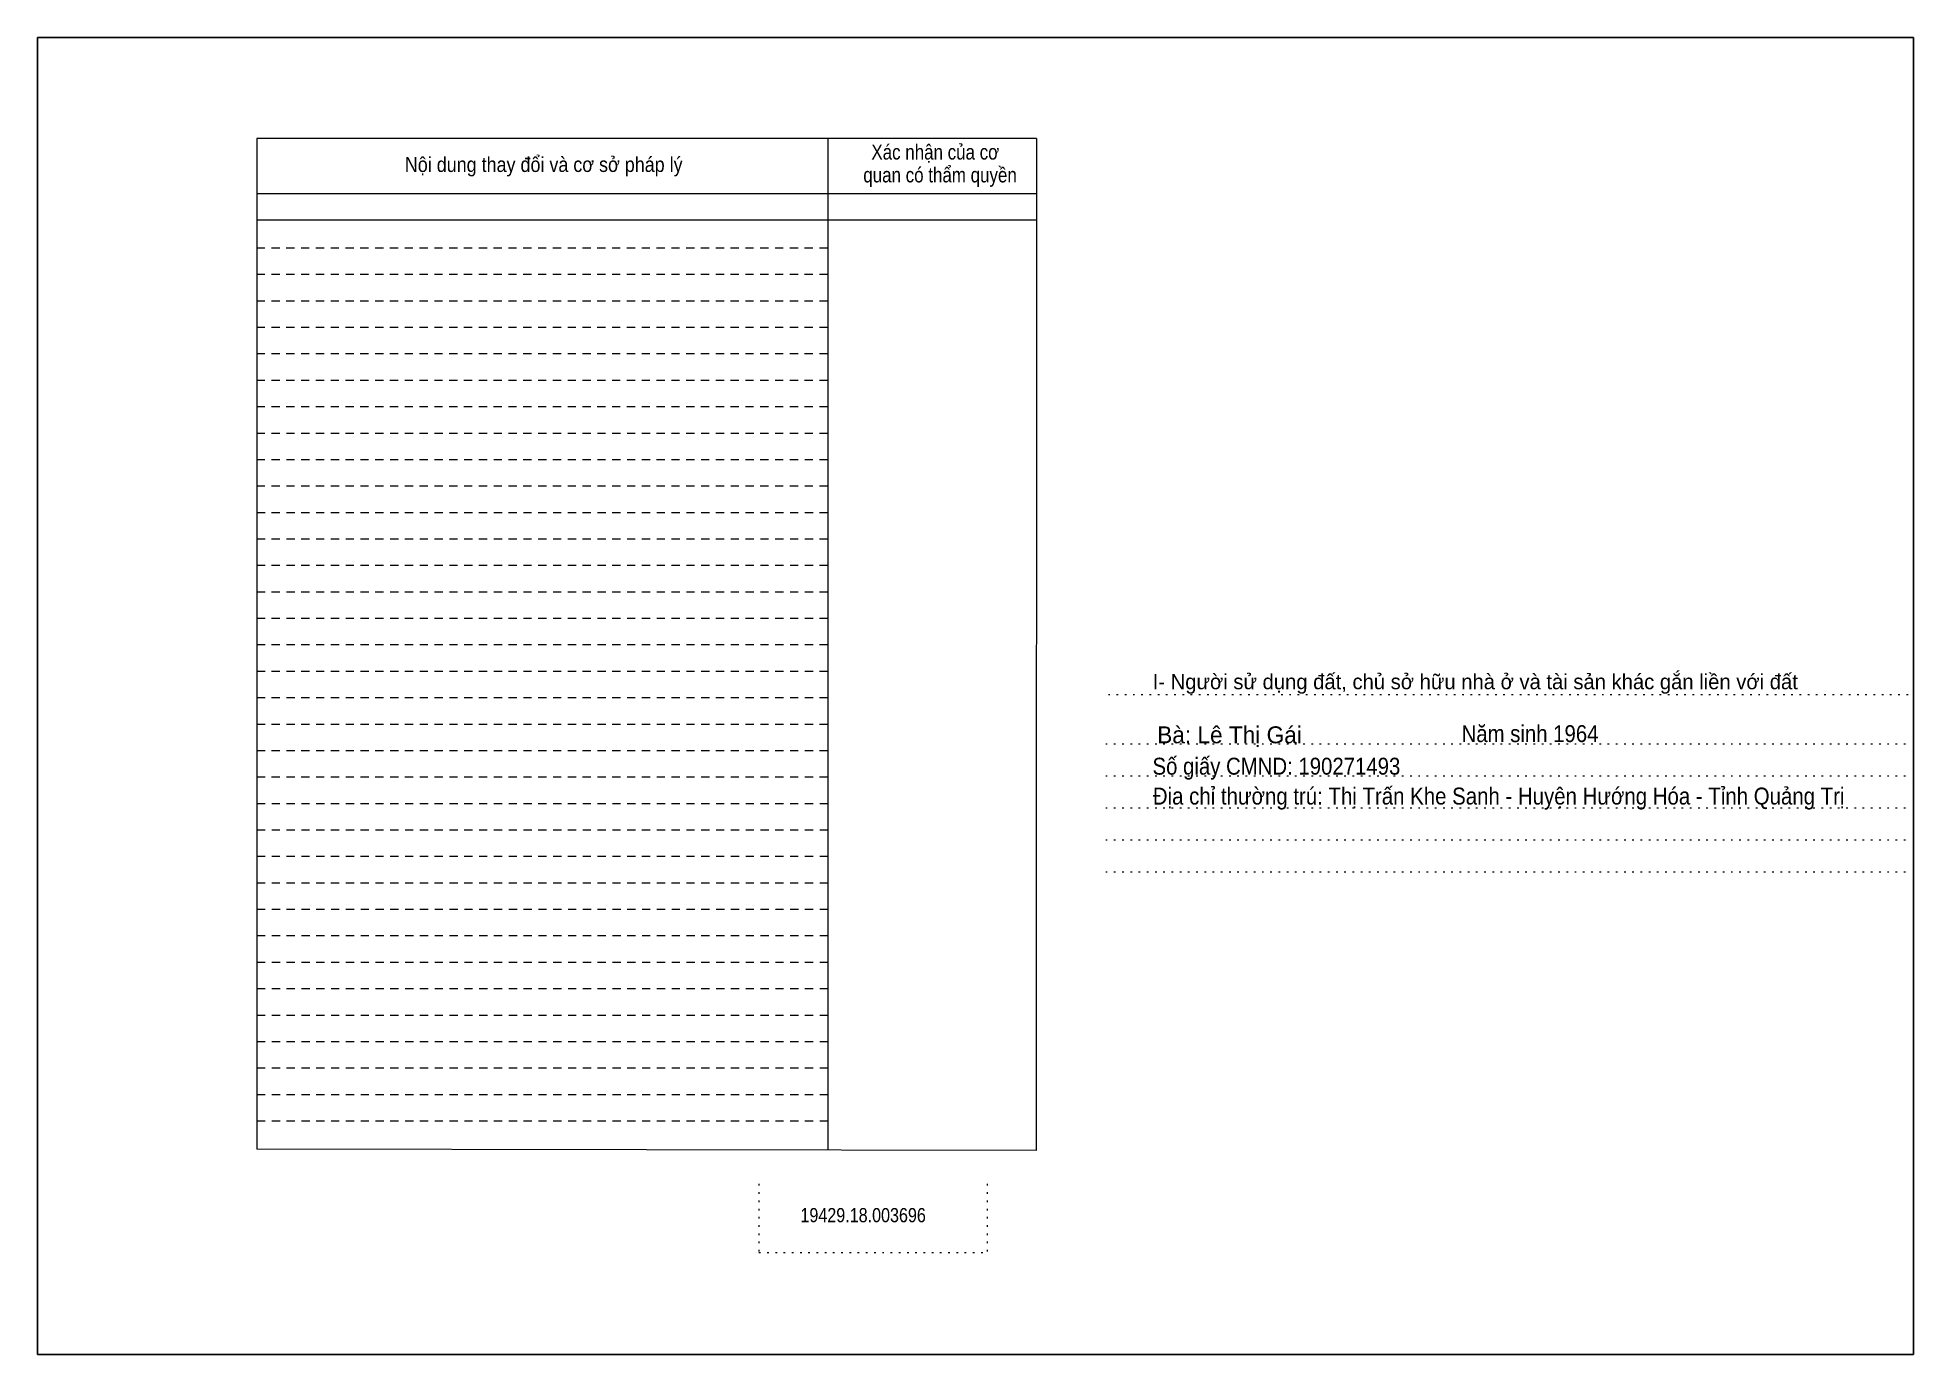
# Model space of a CAD drawing. Header units: metres. Extents: x 551100 to 552438, y 1839250 to 1839432.
# Drawn here: x 551100.4 to 551305.7, y 1839249.9 to 1839393.9 of the extents above; entities that cross this region are included whole.
import ezdxf
from ezdxf.enums import TextEntityAlignment as Align

# ---------------------------------------------------------------- set-up
doc = ezdxf.new("R2010")
doc.units = ezdxf.units.M
doc.header["$LTSCALE"] = 0.6
doc.linetypes.add('DOTTED', pattern=[1.5, 0.3, -1.2])
doc.linetypes.add('SHORT_DASHED', pattern=[2.7, 1.5, -1.2])
for name, color, linetype, lineweight in [('1', 7, 'DOTTED', 13), ('18', 7, 'Continuous', 25), ('2', 7, 'SHORT_DASHED', 13), ('28', 7, 'Continuous', 25)]:
    doc.layers.add(name, color=color, linetype=linetype, lineweight=lineweight)

msp = doc.modelspace()

# ---------------------------------------------------------------- texts
at = {"layer": '18', "width": 0.85}
msp.add_text('19429.18.003696', height=1.55, dxfattribs=at).set_placement((551190.76, 1839264.31), align=Align.CENTER)
at = {"layer": '2'}
for s, width, p in [('Xác nhận của cơ', 0.85, (551198.655, 1839380.51)), ('Xác nhận của cơ', 0.85, (551198.655, 1839380.51)), ('Nội dung thay đổi và cơ sở pháp lý', 0.9, (551155.82, 1839379.15)), ('Nội dung thay đổi và cơ sở pháp lý', 0.9, (551155.82, 1839379.15)), (' quan có thẩm quyền', 0.85, (551198.915, 1839378.01)), (' quan có thẩm quyền', 0.85, (551198.915, 1839378.01))]:
    msp.add_text(s, height=1.63, dxfattribs=dict(at, width=width)).set_placement(p, align=Align.CENTER)
at = {"layer": '28'}
for s, height, p in [('I- Người sử dụng đất, chủ sở hữu nhà ở và tài sản khác gắn liền với đất', 1.653, (551257.715, 1839322.59)), ('Bà: Lê Thị Gái', 1.85, (551230.835, 1839316.68))]:
    msp.add_text(s, height=height, dxfattribs=at).set_placement(p, align=Align.CENTER)
at = {"layer": '28', "width": 0.9}
for s, height, p in [('Năm sinh 1964', 1.85, (551263.705, 1839316.81)), ('Số giấy CMND: 190271493', 1.85, (551235.965, 1839313.25)), ('Địa chỉ thường trú: Thị Trấn Khe Sanh - Huyện Hướng Hóa - Tỉnh Quảng Trị', 1.855, (551260.275, 1839309.98))]:
    msp.add_text(s, height=height, dxfattribs=at).set_placement(p, align=Align.CENTER)

# ---------------------------------------------------------------- linework, layer by layer
at = {"layer": '1'}
for p, q in [((551217.58, 1839322.03), (551305.64, 1839322.03)), ((551217.29, 1839316.63), (551305.34, 1839316.63)), ((551217.29, 1839313.13), (551305.34, 1839313.13)), ((551217.29, 1839309.63), (551305.34, 1839309.63)), ((551217.29, 1839306.13), (551305.34, 1839306.13)), ((551217.29, 1839302.63), (551305.34, 1839302.63)), ((551179.36, 1839268.49), (551179.36, 1839260.99)), ((551204.34, 1839268.49), (551204.34, 1839260.99)), ((551179.36, 1839260.99), (551204.34, 1839260.99))]:
    msp.add_line(p, q, dxfattribs=at)
at = {"layer": '1', "linetype": 'Continuous'}
for points in [[(551100.45, 1839249.85), (551305.65, 1839249.85), (551305.65, 1839393.85), (551100.45, 1839393.85)], [(551100.45, 1839393.85), (551305.65, 1839393.85), (551305.65, 1839249.85), (551100.45, 1839249.85)], [(551100.45, 1839249.85), (551305.65, 1839249.85), (551305.65, 1839393.85), (551100.45, 1839393.85)]]:
    msp.add_lwpolyline(points, close=True, dxfattribs=at)
at = {"layer": '2', "linetype": 'Continuous', "lineweight": 25}
for p, q in [((551209.72, 1839382.81), (551124.45, 1839382.81)), ((551124.45, 1839382.81), (551124.45, 1839272.29)), ((551186.88, 1839382.81), (551186.91, 1839272.21)), ((551209.72, 1839376.77), (551124.56, 1839376.77)), ((551209.72, 1839373.89), (551124.56, 1839373.89))]:
    msp.add_line(p, q, dxfattribs=at)
at = {"layer": '2'}
for p, q in [((551186.88, 1839370.81), (551124.44, 1839370.81)), ((551186.88, 1839367.93), (551124.44, 1839367.93)), ((551186.88, 1839367.93), (551124.45, 1839367.93)), ((551186.88, 1839365.03), (551124.45, 1839365.03)), ((551186.88, 1839362.13), (551124.45, 1839362.13)), ((551186.88, 1839359.25), (551124.45, 1839359.25)), ((551186.88, 1839356.35), (551124.45, 1839356.35)), ((551186.88, 1839353.47), (551124.45, 1839353.47)), ((551186.89, 1839350.57), (551124.45, 1839350.57)), ((551186.89, 1839347.67), (551124.45, 1839347.67)), ((551186.89, 1839344.79), (551124.45, 1839344.79)), ((551186.9, 1839341.89), (551124.45, 1839341.89)), ((551186.9, 1839338.99), (551124.45, 1839338.99)), ((551186.9, 1839336.11), (551124.45, 1839336.11)), ((551186.9, 1839333.21), (551124.45, 1839333.21)), ((551186.9, 1839330.33), (551124.45, 1839330.33)), ((551186.9, 1839327.43), (551124.45, 1839327.43)), ((551186.9, 1839324.53), (551124.45, 1839324.53)), ((551186.9, 1839321.65), (551124.45, 1839321.65)), ((551186.9, 1839318.75), (551124.45, 1839318.75)), ((551186.9, 1839315.85), (551124.45, 1839315.85)), ((551186.9, 1839312.97), (551124.45, 1839312.97)), ((551186.91, 1839310.07), (551124.45, 1839310.07)), ((551186.91, 1839307.17), (551124.45, 1839307.17)), ((551186.91, 1839304.29), (551124.45, 1839304.29)), ((551186.91, 1839301.39), (551124.45, 1839301.39)), ((551186.92, 1839298.51), (551124.45, 1839298.51)), ((551186.92, 1839295.61), (551124.45, 1839295.61)), ((551186.92, 1839292.71), (551124.45, 1839292.71)), ((551186.92, 1839289.83), (551124.45, 1839289.83)), ((551186.92, 1839286.93), (551124.45, 1839286.93)), ((551186.92, 1839284.03), (551124.45, 1839284.03)), ((551186.92, 1839281.15), (551124.45, 1839281.15)), ((551186.92, 1839278.25), (551124.45, 1839278.25)), ((551186.92, 1839275.37), (551124.45, 1839275.37))]:
    msp.add_line(p, q, dxfattribs=at)
at = {"layer": '2', "linetype": 'Continuous', "lineweight": 25}
msp.add_lwpolyline([(551209.72, 1839382.81), (551209.67, 1839272.17), (551124.45, 1839272.29)], dxfattribs=at)

msp.set_redraw_order([(e.dxf.handle, doc.entitydb.next_handle()) for e in msp.query("TEXT MTEXT ATTDEF DIMENSION ARC_DIMENSION")])  # texts and dimensions are drawn at this point

doc.saveas('drawing.dxf')
